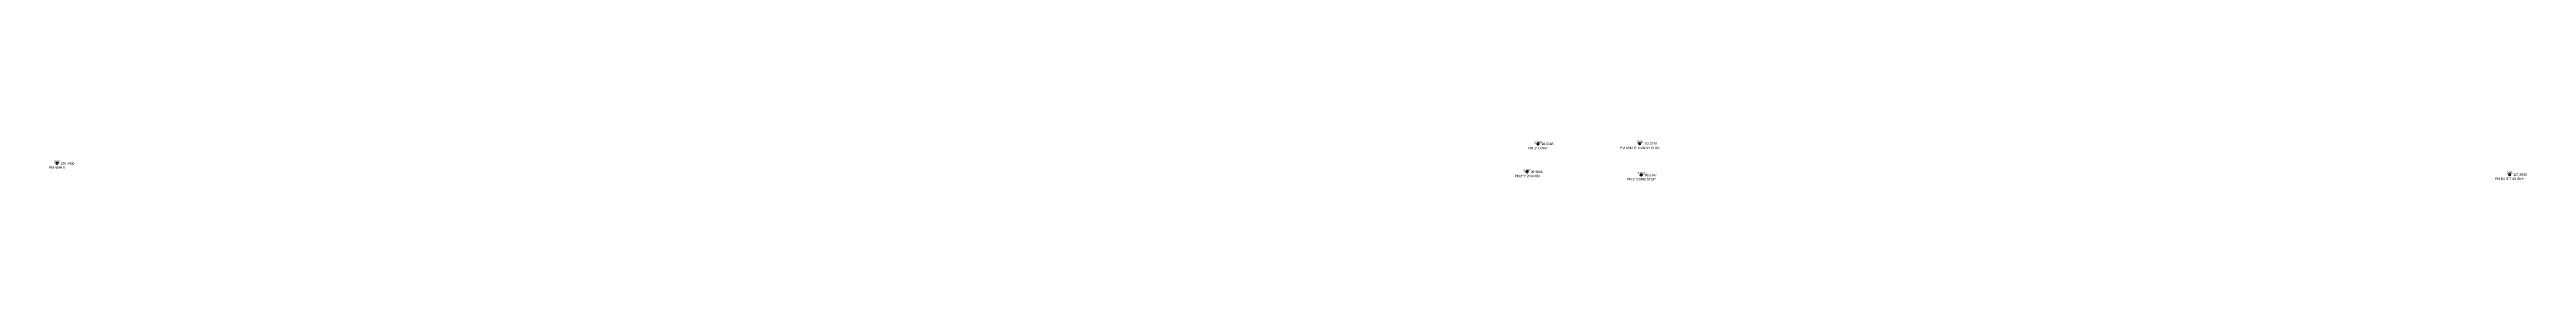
# Model space of a CAD drawing. Extents: x 1196333 to 1196982, y 245092 to 245652.
# Drawn here: x 1196459 to 1196977, y 245514 to 245523 of the extents above; entities that cross this region are included whole.
import ezdxf
from ezdxf.enums import TextEntityAlignment as Align

# ---------------------------------------------------------------- set-up
doc = ezdxf.new("R2010")
doc.units = 21
doc.header["$LTSCALE"] = 50
doc.header["$MEASUREMENT"] = 0
for name, color, linetype, lineweight, true_color in [('PNTDESC', 3, 'Continuous', 0, 0x00ff00), ('PNTELEV', 5, 'Continuous', 0, 0x0000ff), ('PNTS', 1, 'Continuous', 0, 0xff0000)]:
    doc.layers.add(name, color=color, linetype=linetype, lineweight=lineweight, true_color=true_color)
doc.layers.add('PNTNO', color=7, linetype='Continuous', lineweight=0)
doc.styles.add('PTXT', font='txt', dxfattribs={"height": 0.304801})

# ---------------------------------------------------------------- blocks, each defined once
blk = doc.blocks.new('SPT4')
at = {"color": 0, "linetype": 'Continuous'}
blk.add_circle((0, 0), 0.5, dxfattribs=at)
blk = doc.blocks.new('SRVPNO1')
at = {"layer": 'PNTDESC', "style": 'PTXT'}
blk.add_attdef('DESC2', text='', height=1, dxfattribs=at).set_placement((0, -1.75), align=Align.MIDDLE)
at = {"layer": 'PNTELEV', "style": 'PTXT'}
blk.add_attdef('ELEV2', (1.5, -0.5), '', height=1, dxfattribs=at)
at = {"layer": 'PNTNO', "style": 'PTXT'}
blk.add_attdef('PT#', text='', height=1, dxfattribs=at).set_placement((0, 0.75), align=Align.MIDDLE)

msp = doc.modelspace()

# ---------------------------------------------------------------- linework, layer by layer
at = {"layer": 'PNTS'}
for p in [(1196770.337, 245521.8664, 98.5398), (1196791.665, 245521.926, 100.322), (1196460.197, 245517.749, 120.44), (1196768.0623, 245515.9928, 98.9886), (1196791.9488, 245515.319, 99.5347), (1196973.838, 245515.399, 107.835)]:
    msp.add_point(p, dxfattribs=at)

# ---------------------------------------------------------------- block references
at = {"layer": 'PNTS', "xscale": 0.5, "yscale": 0.5, "zscale": 0.5}
for p, values in [((1196460.197, 245517.749, 120.44), {'PT#': '260', 'ELEV2': '120.4400', 'DESC2': 'PM SMH 5'}), ((1196770.337, 245521.8664, 98.5398), {'PT#': '2149', 'ELEV2': '98.5398', 'DESC2': 'PM 1" CORP'}), ((1196791.665, 245521.926, 100.322), {'PT#': '239', 'ELEV2': '100.3220', 'DESC2': 'PM END 6" SEWER STUB'}), ((1196768.0623, 245515.9928, 98.9886), {'PT#': '2147', 'ELEV2': '98.9886', 'DESC2': 'PM 8" H20 MAIN'}), ((1196791.9488, 245515.319, 99.5347), {'PT#': '2153', 'ELEV2': '99.5347', 'DESC2': 'PM 1" CURB STOP'}), ((1196973.838, 245515.399, 107.835), {'PT#': '236', 'ELEV2': '107.8350', 'DESC2': 'PM EXISTING SMH'})]:
    msp.add_blockref('SRVPNO1', p, dxfattribs=at).add_auto_attribs(values)
for p in [(1196770.337, 245521.8664, 98.5398), (1196791.665, 245521.926, 100.322), (1196460.197, 245517.749, 120.44), (1196768.0623, 245515.9928, 98.9886), (1196791.9488, 245515.319, 99.5347), (1196973.838, 245515.399, 107.835)]:
    msp.add_blockref('SPT4', p, dxfattribs=at)

doc.saveas('drawing.dxf')
